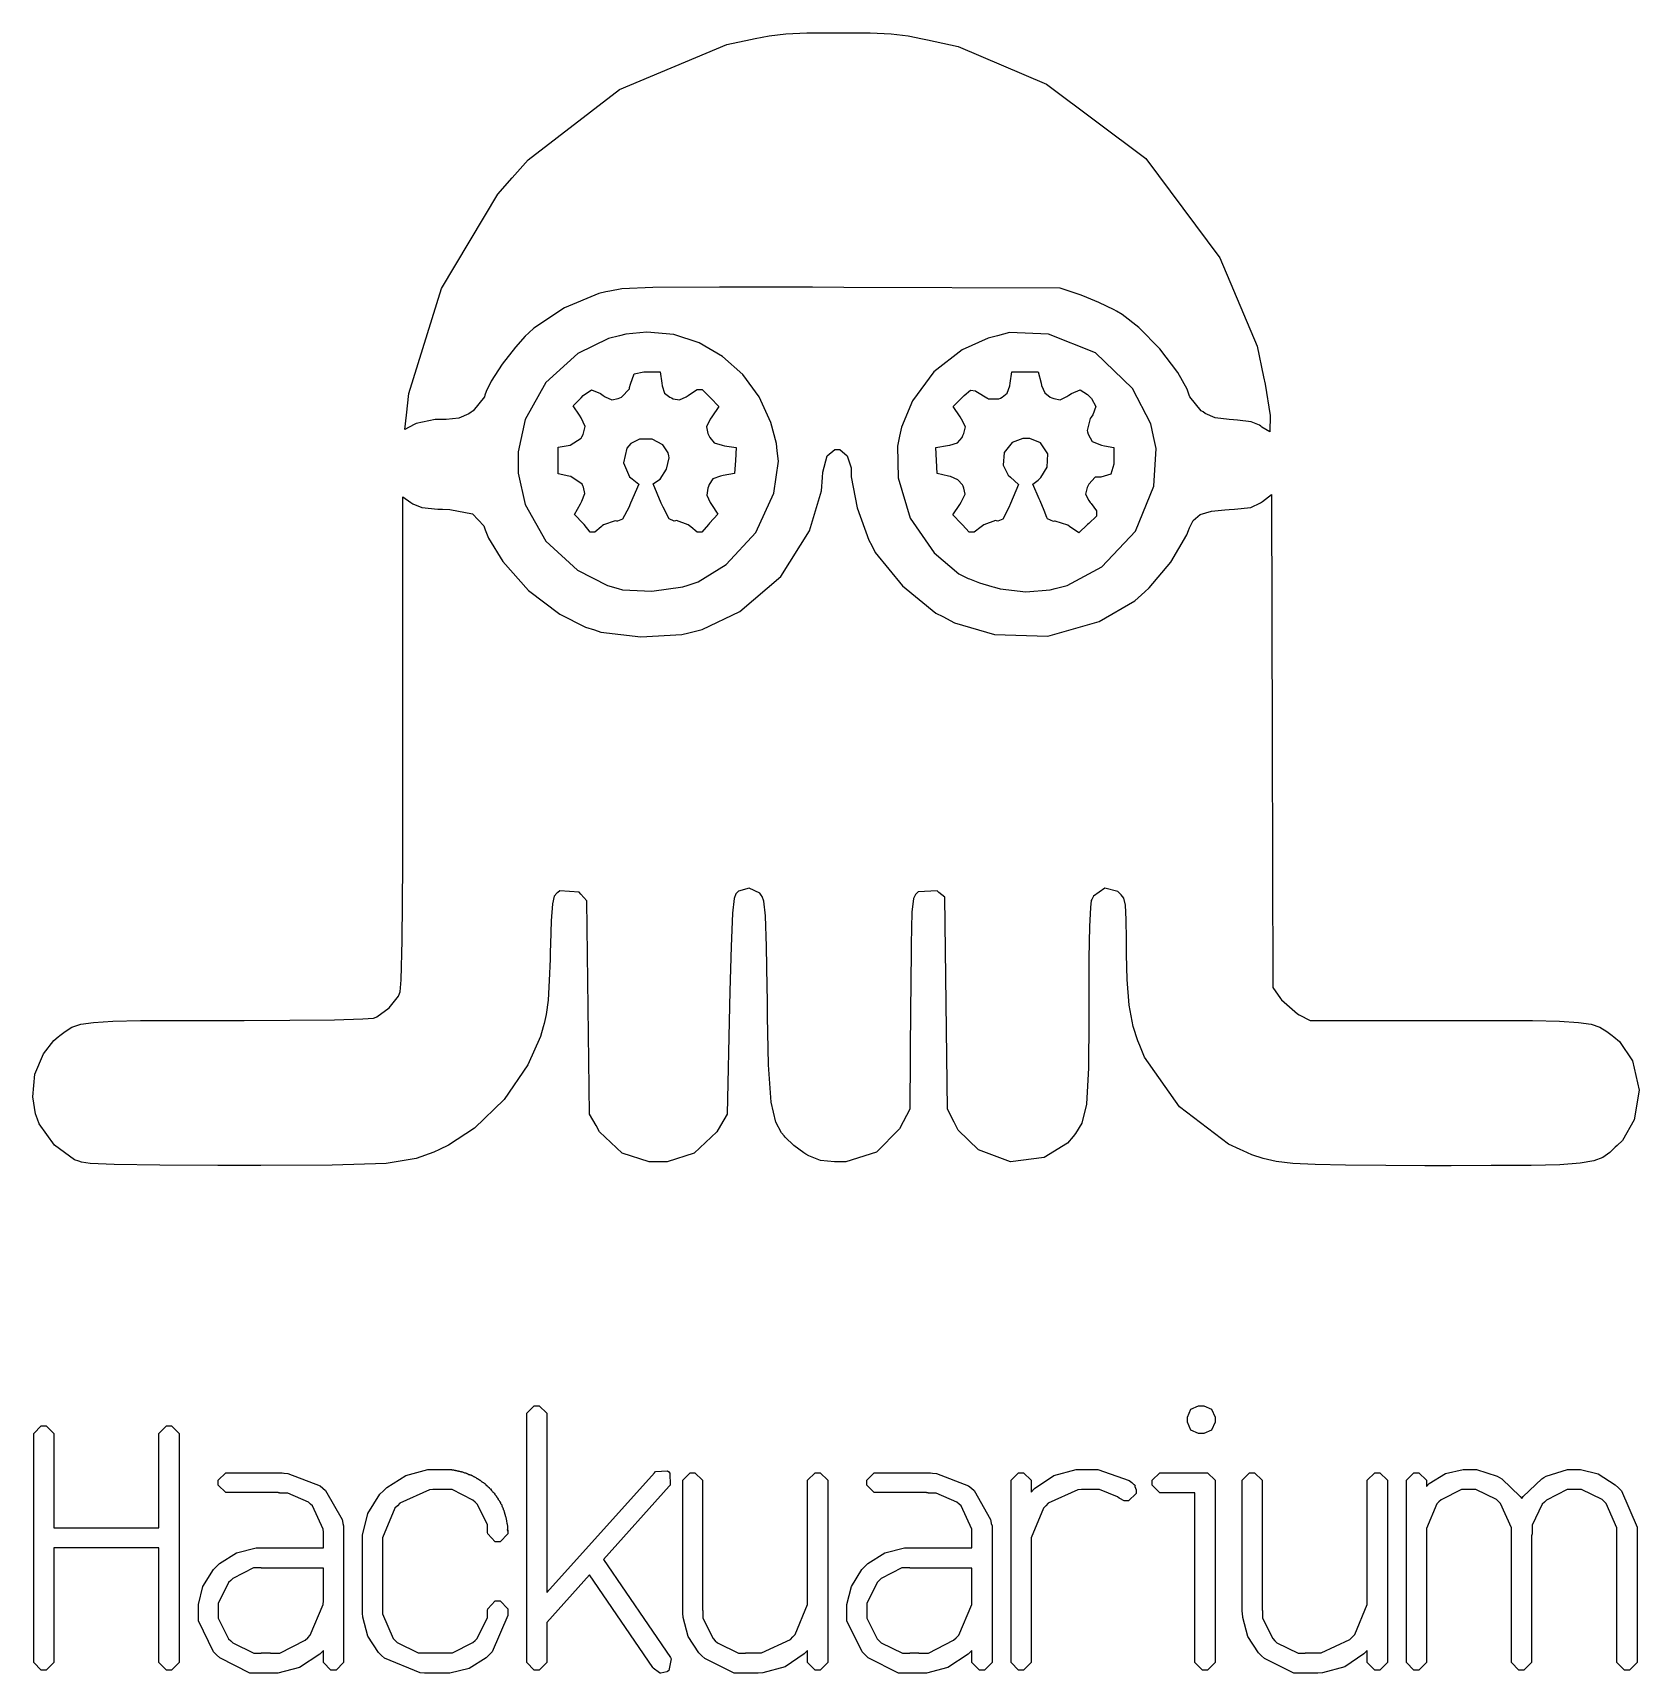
# Model space of a CAD drawing. Extents: x 0 to 45, y 0 to 45.9.
import ezdxf

# ---------------------------------------------------------------- set-up
doc = ezdxf.new("R2010")
doc.units = 0
doc.layers.get('0').update_dxf_attribs({"linetype": 'CONTINUOUS'})

msp = doc.modelspace()

# ---------------------------------------------------------------- linework, layer by layer
at = {"color": 204}
for p, q in [((21.686, 45.941), (22.348, 45.945)), ((22.348, 45.945), (22.57, 45.945)), ((22.57, 45.945), (22.791, 45.945)), ((22.791, 45.945), (23.458, 45.941)), ((16.436, 44.356), (19.443, 45.613)), ((19.443, 45.613), (20.108, 45.755)), ((20.108, 45.755), (20.238, 45.784)), ((20.238, 45.784), (20.631, 45.86)), ((20.631, 45.86), (21.099, 45.916)), ((21.099, 45.916), (21.686, 45.941)), ((23.458, 45.941), (24.047, 45.916)), ((24.047, 45.916), (24.518, 45.857)), ((24.518, 45.857), (24.925, 45.777)), ((24.925, 45.777), (25.06, 45.748)), ((25.06, 45.748), (25.921, 45.562)), ((25.921, 45.562), (28.401, 44.506)), ((13.877, 42.383), (16.436, 44.356)), ((28.401, 44.506), (31.178, 42.424)), ((13.434, 41.881), (13.877, 42.383)), ((31.178, 42.424), (33.249, 39.645)), ((13.032, 41.427), (13.434, 41.881)), ((11.453, 38.785), (13.032, 41.427)), ((33.249, 39.645), (34.294, 37.167)), ((10.537, 35.843), (11.453, 38.785)), ((15.861, 38.639), (14.899, 38.238)), ((16.055, 38.686), (15.861, 38.639)), ((16.166, 38.713), (16.055, 38.686)), ((16.506, 38.771), (16.166, 38.713)), ((17.367, 38.813), (16.506, 38.771)), ((19.239, 38.825), (17.367, 38.813)), ((21.847, 38.818), (19.239, 38.825)), ((22.717, 38.815), (21.847, 38.818)), ((28.776, 38.796), (22.717, 38.815)), ((29.337, 38.605), (28.776, 38.796)), ((29.414, 38.578), (29.337, 38.605)), ((14.899, 38.238), (14.041, 37.674)), ((29.866, 38.392), (29.414, 38.578)), ((30.289, 38.185), (29.866, 38.392)), ((30.353, 38.148), (30.289, 38.185)), ((30.519, 38.052), (30.353, 38.148)), ((14.041, 37.674), (13.9, 37.545)), ((30.98, 37.691), (30.519, 38.052)), ((31.576, 37.09), (30.98, 37.691)), ((13.798, 37.452), (13.52, 37.144)), ((13.9, 37.545), (13.798, 37.452)), ((16.129, 37.383), (15.27, 36.959)), ((16.432, 37.461), (16.129, 37.383)), ((16.618, 37.509), (16.432, 37.461)), ((17.202, 37.565), (16.618, 37.509)), ((17.956, 37.492), (17.202, 37.565)), ((18.67, 37.258), (17.956, 37.492)), ((19.32, 36.879), (18.67, 37.258)), ((26.766, 37.397), (26.037, 37.069)), ((27.021, 37.462), (26.766, 37.397)), ((27.358, 37.549), (27.021, 37.462)), ((28.45, 37.506), (27.358, 37.549)), ((29.767, 36.978), (28.45, 37.506)), ((13.52, 37.144), (13.149, 36.663)), ((15.27, 36.959), (14.374, 36.154)), ((19.888, 36.371), (19.32, 36.879)), ((26.037, 37.069), (25.237, 36.453)), ((30.805, 35.986), (29.767, 36.978)), ((32.071, 36.43), (31.576, 37.09)), ((34.294, 37.167), (34.477, 36.306)), ((13.149, 36.663), (12.846, 36.186)), ((16.742, 36.108), (16.849, 36.397)), ((16.849, 36.397), (17.114, 36.447)), ((17.114, 36.447), (17.202, 36.447)), ((17.202, 36.447), (17.576, 36.447)), ((17.576, 36.447), (17.622, 36.129)), ((20.347, 35.751), (19.888, 36.371)), ((25.237, 36.453), (24.645, 35.638)), ((27.378, 36.129), (27.424, 36.447)), ((27.424, 36.447), (28.163, 36.447)), ((28.163, 36.447), (28.243, 36.131)), ((32.336, 35.96), (32.071, 36.43)), ((34.477, 36.306), (34.52, 36.102)), ((10.466, 35.238), (10.537, 35.843)), ((12.699, 35.897), (12.668, 35.795)), ((12.846, 36.186), (12.699, 35.897)), ((14.374, 36.154), (13.798, 35.117)), ((15.423, 35.789), (15.652, 35.941)), ((15.652, 35.941), (15.905, 35.84)), ((15.905, 35.84), (15.98, 35.79)), ((16.488, 35.737), (16.712, 35.975)), ((16.712, 35.975), (16.72, 36.007)), ((16.72, 36.007), (16.742, 36.108)), ((17.622, 36.129), (17.632, 36.062)), ((17.632, 36.062), (17.701, 35.852)), ((17.701, 35.852), (17.846, 35.74)), ((18.394, 35.814), (18.609, 35.956)), ((18.609, 35.956), (18.681, 35.956)), ((18.681, 35.956), (18.756, 35.956)), ((18.756, 35.956), (18.954, 35.751)), ((26.088, 35.79), (26.272, 35.935)), ((26.272, 35.935), (26.409, 35.913)), ((26.409, 35.913), (26.445, 35.891)), ((26.445, 35.891), (26.465, 35.879)), ((26.465, 35.879), (26.723, 35.72)), ((27.153, 35.737), (27.298, 35.852)), ((27.298, 35.852), (27.366, 36.062)), ((27.366, 36.062), (27.378, 36.129)), ((28.243, 36.131), (28.258, 36.067)), ((28.258, 36.067), (28.35, 35.859)), ((28.35, 35.859), (28.502, 35.74)), ((29.02, 35.792), (29.093, 35.842)), ((29.093, 35.842), (29.343, 35.944)), ((29.343, 35.944), (29.549, 35.815)), ((31.323, 34.99), (30.805, 35.986)), ((32.395, 35.792), (32.336, 35.96)), ((34.52, 36.102), (34.662, 35.228)), ((12.653, 35.748), (12.336, 35.358)), ((12.668, 35.795), (12.653, 35.748)), ((15.138, 35.494), (15.362, 35.724)), ((15.313, 35.238), (15.138, 35.494)), ((15.362, 35.724), (15.423, 35.789)), ((15.98, 35.79), (16.035, 35.753)), ((16.035, 35.753), (16.22, 35.668)), ((16.22, 35.668), (16.397, 35.699)), ((16.397, 35.699), (16.45, 35.72)), ((16.45, 35.72), (16.488, 35.737)), ((17.846, 35.74), (17.894, 35.719)), ((17.894, 35.719), (17.943, 35.698)), ((17.943, 35.698), (18.12, 35.668)), ((18.12, 35.668), (18.305, 35.753)), ((18.305, 35.753), (18.361, 35.79)), ((18.361, 35.79), (18.394, 35.814)), ((18.954, 35.751), (18.985, 35.717)), ((18.985, 35.717), (19.217, 35.48)), ((19.217, 35.48), (19.024, 35.188)), ((20.676, 35.034), (20.347, 35.751)), ((24.645, 35.638), (24.34, 34.902)), ((25.782, 35.483), (26.034, 35.735)), ((25.976, 35.19), (25.782, 35.483)), ((26.034, 35.735), (26.088, 35.79)), ((26.723, 35.72), (26.742, 35.708)), ((26.742, 35.708), (26.77, 35.691)), ((26.77, 35.691), (27.061, 35.698)), ((27.061, 35.698), (27.106, 35.716)), ((27.106, 35.716), (27.153, 35.737)), ((28.502, 35.74), (28.549, 35.72)), ((28.549, 35.72), (28.6, 35.699)), ((28.6, 35.699), (28.778, 35.668)), ((28.778, 35.668), (28.964, 35.755)), ((28.964, 35.755), (29.02, 35.792)), ((29.549, 35.815), (29.604, 35.759)), ((29.604, 35.759), (29.66, 35.701)), ((29.66, 35.701), (29.782, 35.479)), ((29.782, 35.479), (29.694, 35.242)), ((32.41, 35.748), (32.395, 35.792)), ((32.733, 35.359), (32.41, 35.748)), ((10.419, 34.838), (10.466, 35.238)), ((10.689, 34.976), (10.419, 34.838)), ((10.738, 35.001), (10.689, 34.976)), ((11.272, 35.114), (10.738, 35.001)), ((11.467, 35.114), (11.272, 35.114)), ((11.584, 35.114), (11.467, 35.114)), ((11.939, 35.15), (11.584, 35.114)), ((12.214, 35.275), (11.939, 35.15)), ((12.281, 35.321), (12.214, 35.275)), ((12.336, 35.358), (12.281, 35.321)), ((13.798, 35.117), (13.594, 34.211)), ((15.361, 35.165), (15.313, 35.238)), ((15.475, 34.921), (15.361, 35.165)), ((15.419, 34.695), (15.475, 34.921)), ((18.98, 35.122), (18.871, 34.906)), ((19.024, 35.188), (18.98, 35.122)), ((20.83, 34.44), (20.676, 35.034)), ((26.02, 35.123), (25.976, 35.19)), ((26.128, 34.906), (26.02, 35.123)), ((29.621, 35.14), (29.538, 34.804)), ((29.647, 35.176), (29.621, 35.14)), ((29.694, 35.242), (29.647, 35.176)), ((31.397, 34.637), (31.323, 34.99)), ((32.781, 35.326), (32.733, 35.359)), ((32.841, 35.285), (32.781, 35.326)), ((33.121, 35.161), (32.841, 35.285)), ((33.517, 35.11), (33.121, 35.161)), ((33.637, 35.104), (33.517, 35.11)), ((33.748, 35.1), (33.637, 35.104)), ((34.127, 35.053), (33.748, 35.1)), ((34.359, 34.955), (34.127, 35.053)), ((34.399, 34.925), (34.359, 34.955)), ((34.425, 34.904), (34.399, 34.925)), ((34.662, 35.228), (34.656, 34.767)), ((15.054, 34.396), (15.365, 34.592)), ((15.365, 34.592), (15.386, 34.629)), ((15.386, 34.629), (15.419, 34.695)), ((16.998, 34.567), (16.753, 34.444)), ((17.347, 34.565), (16.998, 34.567)), ((17.65, 34.401), (17.347, 34.565)), ((18.871, 34.906), (18.914, 34.72)), ((18.914, 34.72), (18.941, 34.663)), ((18.941, 34.663), (18.965, 34.614)), ((18.965, 34.614), (19.091, 34.463)), ((19.091, 34.463), (19.308, 34.392)), ((24.284, 34.647), (24.22, 34.367)), ((24.34, 34.902), (24.284, 34.647)), ((25.691, 34.393), (25.907, 34.463)), ((25.907, 34.463), (26.032, 34.614)), ((26.032, 34.614), (26.057, 34.663)), ((26.057, 34.663), (26.084, 34.72)), ((26.084, 34.72), (26.128, 34.906)), ((27.439, 34.473), (27.209, 34.193)), ((27.737, 34.585), (27.439, 34.473)), ((27.836, 34.585), (27.737, 34.585)), ((27.934, 34.585), (27.836, 34.585)), ((28.228, 34.462), (27.934, 34.585)), ((28.43, 34.157), (28.228, 34.462)), ((29.538, 34.804), (29.547, 34.767)), ((29.547, 34.767), (29.56, 34.703)), ((29.56, 34.703), (29.68, 34.499)), ((29.68, 34.499), (29.938, 34.392)), ((31.466, 34.305), (31.397, 34.637)), ((34.648, 34.768), (34.425, 34.904)), ((34.656, 34.767), (34.648, 34.768)), ((34.656, 34.767), (34.656, 34.767)), ((13.594, 34.211), (13.594, 33.909)), ((14.716, 34.341), (15, 34.386)), ((14.716, 33.591), (14.716, 34.341)), ((15, 34.386), (15.054, 34.396)), ((16.64, 34.313), (16.552, 33.901)), ((16.699, 34.381), (16.64, 34.313)), ((16.753, 34.444), (16.699, 34.381)), ((17.803, 34.178), (17.65, 34.401)), ((17.757, 33.726), (17.828, 34.044)), ((17.818, 34.097), (17.803, 34.178)), ((17.828, 34.044), (17.818, 34.097)), ((19.308, 34.392), (19.378, 34.381)), ((19.378, 34.381), (19.702, 34.332)), ((19.702, 34.332), (19.681, 33.97)), ((20.854, 34.237), (20.83, 34.44)), ((20.886, 33.949), (20.854, 34.237)), ((22.135, 33.637), (22.251, 34.1)), ((22.251, 34.1), (22.469, 34.272)), ((22.469, 34.272), (22.542, 34.272)), ((22.542, 34.272), (22.61, 34.272)), ((22.61, 34.272), (22.815, 34.098)), ((22.815, 34.098), (22.921, 33.758)), ((24.22, 34.367), (24.238, 33.479)), ((25.298, 34.332), (25.622, 34.382)), ((25.319, 33.97), (25.298, 34.332)), ((25.622, 34.382), (25.691, 34.393)), ((27.209, 34.193), (27.18, 33.838)), ((28.416, 33.777), (28.43, 34.157)), ((29.938, 34.392), (30.021, 34.375)), ((30.021, 34.375), (30.284, 34.327)), ((30.284, 34.327), (30.284, 33.958)), ((31.405, 33.247), (31.466, 34.305)), ((13.594, 33.909), (13.594, 33.616)), ((13.594, 33.616), (13.798, 32.734)), ((15.014, 33.529), (14.716, 33.591)), ((16.552, 33.901), (16.72, 33.511)), ((17.573, 33.448), (17.757, 33.726)), ((19.337, 33.544), (19.266, 33.53)), ((19.659, 33.606), (19.337, 33.544)), ((19.681, 33.97), (19.659, 33.606)), ((20.755, 33.055), (20.886, 33.949)), ((22.124, 33.49), (22.135, 33.637)), ((22.921, 33.758), (22.921, 33.643)), ((22.921, 33.643), (22.921, 33.513)), ((25.339, 33.606), (25.319, 33.97)), ((25.649, 33.532), (25.339, 33.606)), ((27.18, 33.838), (27.32, 33.559)), ((27.32, 33.559), (27.393, 33.495)), ((28.241, 33.486), (28.416, 33.777)), ((30.203, 33.584), (29.917, 33.503)), ((30.284, 33.865), (30.203, 33.584)), ((30.284, 33.958), (30.284, 33.865)), ((15.07, 33.517), (15.014, 33.529)), ((15.389, 33.3), (15.07, 33.517)), ((15.408, 33.26), (15.389, 33.3)), ((15.43, 33.215), (15.408, 33.26)), ((15.464, 33.041), (15.43, 33.215)), ((16.72, 33.511), (16.791, 33.455)), ((16.982, 33.303), (16.746, 32.767)), ((16.791, 33.455), (16.982, 33.303)), ((17.377, 33.31), (17.526, 33.415)), ((17.607, 32.773), (17.377, 33.31)), ((17.526, 33.415), (17.573, 33.448)), ((18.907, 33.187), (18.882, 32.997)), ((18.927, 33.241), (18.907, 33.187)), ((18.945, 33.293), (18.927, 33.241)), ((19.054, 33.45), (18.945, 33.293)), ((19.266, 33.53), (19.054, 33.45)), ((21.758, 31.999), (22.094, 33.113)), ((22.094, 33.113), (22.124, 33.49)), ((22.921, 33.513), (23.093, 32.64)), ((24.238, 33.479), (24.579, 32.352)), ((25.709, 33.518), (25.649, 33.532)), ((25.915, 33.428), (25.709, 33.518)), ((26.041, 33.285), (25.915, 33.428)), ((26.061, 33.244), (26.041, 33.285)), ((26.085, 33.194), (26.061, 33.244)), ((26.118, 33.019), (26.085, 33.194)), ((27.616, 33.295), (27.39, 32.766)), ((27.393, 33.495), (27.616, 33.295)), ((28.014, 33.306), (28.159, 33.42)), ((28.193, 32.895), (28.014, 33.306)), ((28.159, 33.42), (28.241, 33.486)), ((29.538, 33.208), (29.49, 33.026)), ((29.564, 33.263), (29.538, 33.208)), ((29.582, 33.303), (29.564, 33.263)), ((29.759, 33.502), (29.582, 33.303)), ((29.823, 33.502), (29.759, 33.502)), ((29.917, 33.503), (29.823, 33.502)), ((30.894, 31.988), (31.405, 33.247)), ((10.368, 26.106), (10.368, 32.949)), ((10.368, 32.949), (10.596, 32.786)), ((10.596, 32.786), (10.643, 32.753)), ((10.643, 32.753), (10.903, 32.65)), ((10.903, 32.65), (11.344, 32.606)), ((13.798, 32.734), (14.373, 31.706)), ((15.176, 32.453), (15.342, 32.755)), ((15.342, 32.755), (15.379, 32.824)), ((15.379, 32.824), (15.464, 33.041)), ((16.696, 32.654), (16.521, 32.325)), ((16.746, 32.767), (16.696, 32.654)), ((17.655, 32.66), (17.607, 32.773)), ((17.826, 32.329), (17.655, 32.66)), ((18.882, 32.997), (18.977, 32.794)), ((18.977, 32.794), (19.018, 32.734)), ((19.018, 32.734), (19.195, 32.467)), ((20.252, 31.951), (20.755, 33.055)), ((23.093, 32.64), (23.421, 31.732)), ((25.773, 32.443), (25.968, 32.737)), ((25.968, 32.737), (26.011, 32.803)), ((26.011, 32.803), (26.118, 33.019)), ((27.342, 32.654), (27.172, 32.327)), ((27.39, 32.766), (27.342, 32.654)), ((28.217, 32.839), (28.193, 32.895)), ((28.331, 32.567), (28.217, 32.839)), ((29.49, 33.026), (29.582, 32.847)), ((29.582, 32.847), (29.622, 32.793)), ((29.622, 32.793), (29.646, 32.761)), ((29.646, 32.761), (29.793, 32.555)), ((33.663, 32.599), (34.119, 32.654)), ((34.119, 32.654), (34.388, 32.778)), ((34.388, 32.778), (34.444, 32.821)), ((34.444, 32.821), (34.699, 33.015)), ((34.699, 33.015), (34.718, 26.111)), ((11.344, 32.606), (11.483, 32.6)), ((11.483, 32.6), (11.686, 32.593)), ((11.686, 32.593), (12.321, 32.468)), ((12.321, 32.468), (12.634, 32.139)), ((15.416, 32.205), (15.176, 32.453)), ((15.448, 32.172), (15.416, 32.205)), ((15.619, 31.958), (15.448, 32.172)), ((15.992, 32.166), (15.952, 32.136)), ((16.319, 32.279), (15.992, 32.166)), ((16.348, 32.271), (16.319, 32.279)), ((16.384, 32.263), (16.348, 32.271)), ((16.521, 32.325), (16.384, 32.263)), ((17.964, 32.267), (17.826, 32.329)), ((18.001, 32.275), (17.964, 32.267)), ((18.029, 32.282), (18.001, 32.275)), ((18.36, 32.167), (18.029, 32.282)), ((18.4, 32.136), (18.36, 32.167)), ((18.929, 32.177), (18.743, 31.958)), ((18.962, 32.212), (18.929, 32.177)), ((19.195, 32.467), (18.962, 32.212)), ((24.579, 32.352), (25.253, 31.377)), ((26.009, 32.201), (25.773, 32.443)), ((26.041, 32.167), (26.009, 32.201)), ((26.231, 31.958), (26.041, 32.167)), ((26.64, 32.167), (26.6, 32.136)), ((26.97, 32.282), (26.64, 32.167)), ((26.998, 32.275), (26.97, 32.282)), ((27.036, 32.267), (26.998, 32.275)), ((27.172, 32.327), (27.036, 32.267)), ((28.41, 32.371), (28.331, 32.567)), ((28.416, 32.354), (28.41, 32.371)), ((28.425, 32.33), (28.416, 32.354)), ((28.59, 32.257), (28.425, 32.33)), ((28.619, 32.264), (28.59, 32.257)), ((28.644, 32.271), (28.619, 32.264)), ((28.995, 32.151), (28.644, 32.271)), ((29.549, 32.17), (29.307, 31.936)), ((29.582, 32.203), (29.549, 32.17)), ((29.793, 32.406), (29.582, 32.203)), ((29.793, 32.555), (29.793, 32.484)), ((29.793, 32.484), (29.793, 32.406)), ((32.402, 32.081), (32.509, 32.285)), ((32.509, 32.285), (32.705, 32.453)), ((32.705, 32.453), (33.019, 32.545)), ((33.019, 32.545), (33.389, 32.585)), ((33.389, 32.585), (33.513, 32.591)), ((33.513, 32.591), (33.663, 32.599)), ((12.634, 32.139), (12.677, 32.028)), ((12.677, 32.028), (12.766, 31.793)), ((12.766, 31.793), (13.166, 31.133)), ((14.373, 31.706), (15.259, 30.897)), ((15.688, 31.958), (15.619, 31.958)), ((15.745, 31.958), (15.688, 31.958)), ((15.919, 32.112), (15.745, 31.958)), ((15.952, 32.136), (15.919, 32.112)), ((18.431, 32.112), (18.4, 32.136)), ((18.61, 31.958), (18.431, 32.112)), ((18.681, 31.958), (18.61, 31.958)), ((18.743, 31.958), (18.681, 31.958)), ((19.425, 31.05), (20.252, 31.951)), ((20.96, 30.718), (21.758, 31.999)), ((23.421, 31.732), (23.501, 31.582)), ((26.305, 31.958), (26.231, 31.958)), ((26.37, 31.958), (26.305, 31.958)), ((26.567, 32.112), (26.37, 31.958)), ((26.6, 32.136), (26.567, 32.112)), ((29.041, 32.119), (28.995, 32.151)), ((29.307, 31.936), (29.041, 32.119)), ((29.945, 30.991), (30.894, 31.988)), ((31.875, 31.123), (32.329, 31.882)), ((32.329, 31.882), (32.376, 32.009)), ((32.376, 32.009), (32.402, 32.081)), ((23.501, 31.582), (23.602, 31.39)), ((23.602, 31.39), (24.36, 30.453)), ((25.253, 31.377), (25.943, 30.796)), ((13.166, 31.133), (13.886, 30.322)), ((15.259, 30.897), (16.101, 30.464)), ((18.641, 30.566), (19.425, 31.05)), ((25.943, 30.796), (26.205, 30.664)), ((28.98, 30.47), (29.945, 30.991)), ((31.272, 30.398), (31.875, 31.123)), ((16.101, 30.464), (16.399, 30.382)), ((16.399, 30.382), (16.523, 30.347)), ((16.523, 30.347), (17.34, 30.306)), ((17.34, 30.306), (18.208, 30.428)), ((18.208, 30.428), (18.358, 30.475)), ((18.358, 30.475), (18.641, 30.566)), ((19.808, 29.737), (20.96, 30.718)), ((24.36, 30.453), (25.298, 29.695)), ((26.205, 30.664), (26.236, 30.649)), ((26.236, 30.649), (26.516, 30.543)), ((26.516, 30.543), (26.87, 30.434)), ((26.87, 30.434), (26.941, 30.415)), ((26.941, 30.415), (27.095, 30.375)), ((27.095, 30.375), (27.816, 30.285)), ((27.816, 30.285), (28.501, 30.347)), ((28.501, 30.347), (28.638, 30.382)), ((28.638, 30.382), (28.98, 30.47)), ((31.149, 30.287), (31.272, 30.398)), ((13.886, 30.322), (14.766, 29.662)), ((29.873, 29.453), (30.869, 30.034)), ((30.869, 30.034), (31.149, 30.287)), ((14.766, 29.662), (15.481, 29.3)), ((18.75, 29.234), (19.808, 29.737)), ((25.298, 29.695), (25.49, 29.593)), ((25.49, 29.593), (25.823, 29.417)), ((25.823, 29.417), (26.938, 29.093)), ((28.434, 29.05), (29.873, 29.453)), ((15.481, 29.3), (15.733, 29.22)), ((15.733, 29.22), (15.918, 29.162)), ((15.918, 29.162), (17.037, 29.024)), ((17.037, 29.024), (18.18, 29.097)), ((18.18, 29.097), (18.379, 29.144)), ((18.379, 29.144), (18.75, 29.234)), ((26.938, 29.093), (28.434, 29.05)), ((10.368, 25.24), (10.368, 26.106)), ((34.718, 26.111), (34.736, 19.207)), ((10.364, 22.641), (10.368, 25.24)), ((10.349, 20.519), (10.364, 22.641)), ((14.61, 21.763), (14.556, 21.548)), ((14.679, 21.846), (14.61, 21.763)), ((14.706, 21.867), (14.679, 21.846)), ((14.763, 21.914), (14.706, 21.867)), ((15.302, 21.874), (14.763, 21.914)), ((15.353, 21.82), (15.302, 21.874)), ((15.522, 21.638), (15.353, 21.82)), ((15.557, 18.646), (15.522, 21.638)), ((19.648, 21.701), (19.599, 21.284)), ((19.698, 21.827), (19.648, 21.701)), ((19.727, 21.857), (19.698, 21.827)), ((19.771, 21.908), (19.727, 21.857)), ((20.068, 21.987), (19.771, 21.908)), ((20.363, 21.849), (20.068, 21.987)), ((20.407, 21.79), (20.363, 21.849)), ((20.434, 21.754), (20.407, 21.79)), ((20.478, 21.62), (20.434, 21.754)), ((20.522, 21.212), (20.478, 21.62)), ((24.674, 21.699), (24.627, 21.317)), ((24.732, 21.813), (24.674, 21.699)), ((24.759, 21.842), (24.732, 21.813)), ((24.805, 21.89), (24.759, 21.842)), ((25.33, 21.912), (24.805, 21.89)), ((25.385, 21.867), (25.33, 21.912)), ((25.55, 21.732), (25.385, 21.867)), ((25.585, 18.763), (25.55, 21.732)), ((29.648, 21.645), (29.627, 21.448)), ((29.664, 21.671), (29.648, 21.645)), ((29.712, 21.762), (29.664, 21.671)), ((30.033, 21.988), (29.712, 21.762)), ((30.394, 21.896), (30.033, 21.988)), ((30.462, 21.828), (30.394, 21.896)), ((30.488, 21.802), (30.462, 21.828)), ((30.559, 21.708), (30.488, 21.802)), ((30.612, 21.511), (30.559, 21.708)), ((14.556, 21.548), (14.524, 21.076)), ((19.599, 21.284), (19.561, 20.358)), ((20.551, 20.358), (20.522, 21.212)), ((24.627, 21.317), (24.604, 20.422)), ((29.627, 21.448), (29.6, 20.91)), ((30.63, 21.107), (30.612, 21.511)), ((14.524, 21.076), (14.502, 20.42)), ((29.6, 20.91), (29.587, 20.027)), ((30.634, 20.549), (30.63, 21.107)), ((10.32, 19.424), (10.349, 20.519)), ((14.502, 20.42), (14.497, 20.201)), ((19.561, 20.358), (19.53, 19.101)), ((20.573, 19.224), (20.551, 20.358)), ((24.604, 20.422), (24.593, 19.162)), ((30.634, 20.362), (30.634, 20.549)), ((30.634, 20.13), (30.634, 20.362)), ((14.491, 20.002), (14.469, 19.403)), ((14.497, 20.201), (14.491, 20.002)), ((29.587, 20.027), (29.582, 19.075)), ((30.652, 19.432), (30.634, 20.13)), ((10.291, 19.082), (10.32, 19.424)), ((14.469, 19.403), (14.434, 18.853)), ((30.714, 18.708), (30.652, 19.432)), ((9.98, 18.633), (10.242, 18.967)), ((10.242, 18.967), (10.272, 19.035)), ((10.272, 19.035), (10.291, 19.082)), ((14.434, 18.853), (14.38, 18.453)), ((19.53, 19.101), (19.52, 18.681)), ((20.578, 18.845), (20.573, 19.224)), ((20.584, 18.394), (20.578, 18.845)), ((24.593, 19.162), (24.59, 18.74)), ((29.582, 19.075), (29.582, 18.756)), ((34.736, 19.207), (34.948, 18.902)), ((34.948, 18.902), (34.979, 18.858)), ((34.979, 18.858), (35.425, 18.464)), ((9.575, 18.358), (9.641, 18.384)), ((9.641, 18.384), (9.98, 18.633)), ((14.38, 18.453), (14.323, 18.194)), ((15.592, 15.655), (15.557, 18.646)), ((19.52, 18.681), (19.45, 15.655)), ((20.614, 17.038), (20.584, 18.394)), ((24.59, 18.74), (24.569, 15.794)), ((25.62, 15.794), (25.585, 18.763)), ((29.582, 18.756), (29.582, 18.306)), ((30.829, 18.117), (30.714, 18.708)), ((35.425, 18.464), (35.471, 18.441)), ((35.471, 18.441), (35.784, 18.284)), ((0.759, 17.861), (0.907, 17.977)), ((0.907, 17.977), (1.097, 18.092)), ((1.097, 18.092), (1.345, 18.175)), ((1.345, 18.175), (1.707, 18.23)), ((1.707, 18.23), (2.245, 18.262)), ((2.245, 18.262), (3.017, 18.278)), ((3.017, 18.278), (4.08, 18.284)), ((4.08, 18.284), (5.143, 18.284)), ((5.143, 18.284), (5.498, 18.284)), ((5.498, 18.284), (5.923, 18.284)), ((5.923, 18.284), (7.2, 18.289)), ((7.2, 18.289), (8.45, 18.303)), ((8.45, 18.303), (9.244, 18.326)), ((9.244, 18.326), (9.542, 18.346)), ((9.542, 18.346), (9.575, 18.358)), ((14.3, 18.109), (14.223, 17.833)), ((14.323, 18.194), (14.3, 18.109)), ((29.582, 18.306), (29.573, 16.953)), ((30.956, 17.713), (30.829, 18.117)), ((35.784, 18.284), (39.581, 18.284)), ((39.581, 18.284), (39.927, 18.284)), ((39.927, 18.284), (40.969, 18.284)), ((40.969, 18.284), (42.012, 18.278)), ((42.012, 18.278), (42.769, 18.262)), ((42.769, 18.262), (43.298, 18.23)), ((43.298, 18.23), (43.655, 18.175)), ((43.655, 18.175), (43.9, 18.092)), ((43.9, 18.092), (44.092, 17.977)), ((44.092, 17.977), (44.239, 17.861)), ((0.305, 17.352), (0.594, 17.724)), ((0.594, 17.724), (0.712, 17.821)), ((0.712, 17.821), (0.759, 17.861)), ((14.223, 17.833), (13.867, 17.038)), ((31.009, 17.582), (30.956, 17.713)), ((31.14, 17.257), (31.009, 17.582)), ((44.239, 17.861), (44.287, 17.821)), ((44.287, 17.821), (44.447, 17.69)), ((44.447, 17.69), (44.807, 17.148)), ((0.063, 16.776), (0.305, 17.352)), ((13.867, 17.038), (13.21, 16.073)), ((20.68, 15.998), (20.614, 17.038)), ((32.118, 15.865), (31.14, 17.257)), ((44.807, 17.148), (44.999, 16.334)), ((0.003, 16.148), (0.063, 16.776)), ((29.573, 16.953), (29.52, 15.94)), ((0.077, 15.666), (0.003, 16.148)), ((44.999, 16.334), (44.855, 15.503)), ((0.134, 15.517), (0.077, 15.666)), ((13.21, 16.073), (12.372, 15.269)), ((15.779, 15.339), (15.592, 15.655)), ((19.45, 15.655), (19.262, 15.339)), ((20.811, 15.433), (20.68, 15.998)), ((24.569, 15.794), (24.382, 15.44)), ((25.809, 15.435), (25.62, 15.794)), ((29.52, 15.94), (29.388, 15.405)), ((33.493, 14.819), (32.118, 15.865)), ((0.183, 15.384), (0.134, 15.517)), ((0.609, 14.789), (0.183, 15.384)), ((12.372, 15.269), (11.651, 14.789)), ((15.88, 15.165), (15.779, 15.339)), ((16.512, 14.57), (15.88, 15.165)), ((19.159, 15.165), (18.53, 14.57)), ((19.262, 15.339), (19.159, 15.165)), ((20.978, 15.14), (20.811, 15.433)), ((24.281, 15.249), (23.635, 14.596)), ((24.382, 15.44), (24.281, 15.249)), ((25.925, 15.215), (25.809, 15.435)), ((26.493, 14.662), (25.925, 15.215)), ((29.388, 15.405), (29.21, 15.121)), ((44.855, 15.503), (44.529, 14.925)), ((1.174, 14.38), (0.609, 14.789)), ((11.651, 14.789), (11.394, 14.669)), ((21.045, 15.052), (20.978, 15.14)), ((21.076, 15.012), (21.045, 15.052)), ((21.318, 14.781), (21.076, 15.012)), ((21.604, 14.571), (21.318, 14.781)), ((28.986, 14.848), (28.33, 14.442)), ((29.14, 15.036), (28.986, 14.848)), ((29.21, 15.121), (29.14, 15.036)), ((33.824, 14.666), (33.493, 14.819)), ((44.327, 14.73), (44.178, 14.589)), ((44.377, 14.777), (44.327, 14.73)), ((44.529, 14.925), (44.377, 14.777)), ((1.295, 14.338), (1.174, 14.38)), ((1.37, 14.315), (1.295, 14.338)), ((1.61, 14.281), (1.37, 14.315)), ((2.281, 14.245), (1.61, 14.281)), ((3.565, 14.228), (2.281, 14.245)), ((9.904, 14.279), (8.392, 14.228)), ((10.743, 14.414), (9.904, 14.279)), ((11.235, 14.598), (10.743, 14.414)), ((11.394, 14.669), (11.235, 14.598)), ((17.268, 14.322), (16.512, 14.57)), ((17.522, 14.322), (17.268, 14.322)), ((17.774, 14.322), (17.522, 14.322)), ((18.53, 14.57), (17.774, 14.322)), ((21.657, 14.541), (21.604, 14.571)), ((21.74, 14.494), (21.657, 14.541)), ((22.065, 14.363), (21.74, 14.494)), ((22.454, 14.325), (22.065, 14.363)), ((22.568, 14.323), (22.454, 14.325)), ((22.775, 14.323), (22.568, 14.323)), ((23.635, 14.596), (22.775, 14.323)), ((27.39, 14.323), (26.493, 14.662)), ((28.33, 14.442), (27.39, 14.323)), ((33.904, 14.629), (33.824, 14.666)), ((34.151, 14.523), (33.904, 14.629)), ((34.465, 14.414), (34.151, 14.523)), ((34.827, 14.334), (34.465, 14.414)), ((35.294, 14.279), (34.827, 14.334)), ((35.924, 14.245), (35.294, 14.279)), ((36.773, 14.226), (35.924, 14.245)), ((42.78, 14.243), (41.97, 14.224)), ((43.343, 14.283), (42.78, 14.243)), ((43.724, 14.35), (43.343, 14.283)), ((43.981, 14.449), (43.724, 14.35)), ((44.178, 14.589), (43.981, 14.449)), ((5.186, 14.223), (3.565, 14.228)), ((5.726, 14.221), (5.186, 14.223)), ((6.391, 14.221), (5.726, 14.221)), ((8.392, 14.228), (6.391, 14.221)), ((37.9, 14.219), (36.773, 14.226)), ((38.997, 14.216), (37.9, 14.219)), ((39.364, 14.216), (38.997, 14.216)), ((39.734, 14.216), (39.364, 14.216)), ((40.851, 14.217), (39.734, 14.216)), ((41.97, 14.224), (40.851, 14.217)), ((13.841, 7.28), (14.048, 7.492)), ((14.048, 7.492), (14.117, 7.492)), ((14.117, 7.492), (14.187, 7.492)), ((14.187, 7.492), (14.399, 7.28)), ((32.343, 7.174), (32.438, 7.395)), ((32.438, 7.395), (32.654, 7.491)), ((32.654, 7.491), (32.727, 7.491)), ((32.727, 7.491), (32.8, 7.491)), ((32.8, 7.491), (33.021, 7.395)), ((33.021, 7.395), (33.12, 7.174)), ((0.034, 6.715), (0.24, 6.927)), ((0.24, 6.927), (0.309, 6.927)), ((0.309, 6.927), (0.379, 6.927)), ((0.379, 6.927), (0.591, 6.715)), ((3.536, 6.715), (3.747, 6.927)), ((3.747, 6.927), (3.819, 6.927)), ((3.819, 6.927), (3.889, 6.927)), ((3.889, 6.927), (4.101, 6.715)), ((13.841, 7.209), (13.841, 7.28)), ((13.841, 0.372), (13.841, 7.209)), ((14.399, 7.28), (14.399, 7.209)), ((14.399, 7.209), (14.399, 2.264)), ((32.343, 7.1), (32.343, 7.174)), ((32.343, 7.028), (32.343, 7.1)), ((32.438, 6.812), (32.343, 7.028)), ((33.12, 7.028), (33.021, 6.812)), ((33.12, 7.174), (33.12, 7.1)), ((33.12, 7.1), (33.12, 7.028)), ((0.034, 6.644), (0.034, 6.715)), ((0.034, 0.373), (0.034, 6.644)), ((0.591, 6.715), (0.591, 6.644)), ((0.591, 6.644), (0.591, 4.069)), ((3.536, 6.644), (3.536, 6.715)), ((3.536, 4.069), (3.536, 6.644)), ((4.101, 6.715), (4.101, 6.644)), ((4.101, 6.644), (4.101, 0.373)), ((32.654, 6.714), (32.438, 6.812)), ((32.727, 6.714), (32.654, 6.714)), ((32.8, 6.714), (32.727, 6.714)), ((33.021, 6.812), (32.8, 6.714)), ((5.199, 5.41), (5.41, 5.616)), ((5.41, 5.616), (5.482, 5.616)), ((5.482, 5.616), (6.949, 5.616)), ((6.949, 5.616), (6.956, 5.616)), ((6.956, 5.616), (6.977, 5.613)), ((6.977, 5.613), (6.981, 5.611)), ((6.981, 5.611), (6.984, 5.611)), ((6.984, 5.611), (7.038, 5.602)), ((7.038, 5.602), (7.045, 5.6)), ((7.045, 5.6), (7.149, 5.595)), ((7.149, 5.595), (8.052, 5.248)), ((9.916, 5.201), (10.451, 5.54)), ((10.451, 5.54), (11.068, 5.705)), ((11.068, 5.705), (11.205, 5.711)), ((11.205, 5.711), (11.628, 5.711)), ((11.628, 5.711), (11.629, 5.709)), ((11.629, 5.709), (11.646, 5.702)), ((11.646, 5.702), (11.651, 5.702)), ((11.651, 5.702), (11.723, 5.702)), ((11.723, 5.702), (11.726, 5.702)), ((11.726, 5.702), (11.737, 5.695)), ((11.737, 5.695), (11.738, 5.694)), ((11.738, 5.694), (11.785, 5.694)), ((11.785, 5.694), (11.788, 5.693)), ((11.788, 5.693), (11.808, 5.686)), ((11.808, 5.686), (11.808, 5.686)), ((11.808, 5.686), (11.832, 5.686)), ((11.832, 5.686), (11.836, 5.686)), ((11.836, 5.686), (11.847, 5.68)), ((11.847, 5.68), (11.848, 5.679)), ((11.848, 5.679), (11.872, 5.679)), ((11.872, 5.679), (11.875, 5.679)), ((11.875, 5.679), (11.887, 5.673)), ((11.887, 5.673), (11.887, 5.671)), ((11.887, 5.671), (11.91, 5.671)), ((11.91, 5.671), (11.913, 5.671)), ((11.913, 5.671), (11.921, 5.669)), ((11.921, 5.669), (11.923, 5.668)), ((11.923, 5.668), (11.923, 5.668)), ((11.923, 5.668), (11.931, 5.662)), ((11.931, 5.662), (11.934, 5.662)), ((11.934, 5.662), (11.957, 5.662)), ((11.957, 5.662), (11.957, 5.661)), ((11.957, 5.661), (11.974, 5.655)), ((11.974, 5.655), (11.981, 5.655)), ((11.981, 5.655), (11.982, 5.654)), ((11.982, 5.654), (11.993, 5.647)), ((11.993, 5.647), (11.997, 5.647)), ((11.997, 5.647), (12, 5.647)), ((12, 5.647), (12.008, 5.644)), ((12.008, 5.644), (12.01, 5.643)), ((12.01, 5.643), (12.01, 5.643)), ((12.01, 5.643), (12.018, 5.64)), ((12.018, 5.64), (12.021, 5.64)), ((12.021, 5.64), (12.036, 5.64)), ((12.036, 5.64), (12.041, 5.64)), ((12.041, 5.64), (12.058, 5.633)), ((12.058, 5.633), (12.059, 5.632)), ((12.059, 5.632), (12.061, 5.631)), ((12.061, 5.631), (12.072, 5.624)), ((12.072, 5.624), (12.076, 5.624)), ((12.076, 5.624), (12.077, 5.622)), ((12.077, 5.622), (12.094, 5.616)), ((12.094, 5.616), (12.099, 5.616)), ((12.099, 5.616), (12.106, 5.609)), ((12.106, 5.609), (12.114, 5.609)), ((12.114, 5.609), (12.121, 5.609)), ((12.121, 5.609), (12.145, 5.602)), ((12.145, 5.602), (12.146, 5.6)), ((12.146, 5.6), (12.161, 5.6)), ((12.161, 5.6), (12.161, 5.596)), ((12.161, 5.596), (12.179, 5.584)), ((12.179, 5.584), (12.186, 5.584)), ((12.186, 5.584), (12.193, 5.584)), ((12.193, 5.584), (12.196, 5.582)), ((12.196, 5.582), (12.211, 5.569)), ((12.211, 5.569), (12.216, 5.569)), ((12.216, 5.569), (12.222, 5.569)), ((12.222, 5.569), (12.24, 5.562)), ((12.24, 5.562), (12.241, 5.56)), ((12.241, 5.56), (12.242, 5.559)), ((12.242, 5.559), (12.258, 5.553)), ((12.258, 5.553), (12.263, 5.553)), ((12.263, 5.553), (12.28, 5.553)), ((12.28, 5.553), (12.28, 5.551)), ((12.28, 5.551), (12.296, 5.538)), ((12.296, 5.538), (12.303, 5.538)), ((12.303, 5.538), (12.306, 5.538)), ((12.306, 5.538), (12.317, 5.531)), ((12.317, 5.531), (12.318, 5.529)), ((12.318, 5.529), (12.321, 5.529)), ((12.321, 5.529), (12.336, 5.522)), ((12.336, 5.522), (12.342, 5.522)), ((12.342, 5.522), (12.35, 5.514)), ((12.35, 5.514), (12.353, 5.511)), ((14.399, 2.264), (17.413, 5.616)), ((17.413, 5.616), (17.443, 5.649)), ((17.443, 5.649), (17.778, 5.669)), ((17.778, 5.669), (17.814, 5.64)), ((17.814, 5.64), (17.847, 5.606)), ((17.847, 5.606), (17.859, 5.272)), ((18.207, 5.405), (18.412, 5.616)), ((18.412, 5.616), (18.481, 5.616)), ((18.481, 5.616), (18.551, 5.616)), ((18.551, 5.616), (18.763, 5.405)), ((21.707, 5.41), (21.918, 5.616)), ((21.918, 5.616), (21.989, 5.616)), ((21.989, 5.616), (22.06, 5.616)), ((22.06, 5.616), (22.272, 5.41)), ((23.363, 5.41), (23.574, 5.616)), ((23.574, 5.616), (23.646, 5.616)), ((23.646, 5.616), (25.113, 5.616)), ((25.113, 5.616), (25.12, 5.616)), ((25.12, 5.616), (25.141, 5.613)), ((25.141, 5.613), (25.145, 5.611)), ((25.145, 5.611), (25.148, 5.611)), ((25.148, 5.611), (25.202, 5.602)), ((25.202, 5.602), (25.208, 5.6)), ((25.208, 5.6), (25.313, 5.595)), ((25.313, 5.595), (26.216, 5.248)), ((27.405, 5.405), (27.612, 5.616)), ((27.612, 5.616), (27.681, 5.616)), ((27.681, 5.616), (27.751, 5.616)), ((27.751, 5.616), (27.963, 5.405)), ((28.06, 5.176), (28.604, 5.536)), ((28.604, 5.536), (29.231, 5.705)), ((29.231, 5.705), (29.369, 5.711)), ((29.369, 5.711), (29.73, 5.711)), ((29.73, 5.711), (29.832, 5.708)), ((29.832, 5.708), (30.714, 5.401)), ((31.361, 5.405), (31.572, 5.616)), ((31.572, 5.616), (31.644, 5.616)), ((31.644, 5.616), (32.837, 5.616)), ((32.837, 5.616), (32.908, 5.616)), ((32.908, 5.616), (33.12, 5.405)), ((33.882, 5.405), (34.087, 5.616)), ((34.087, 5.616), (34.156, 5.616)), ((34.156, 5.616), (34.226, 5.616)), ((34.226, 5.616), (34.439, 5.405)), ((37.382, 5.41), (37.593, 5.616)), ((37.593, 5.616), (37.665, 5.616)), ((37.665, 5.616), (37.735, 5.616)), ((37.735, 5.616), (37.948, 5.41)), ((38.482, 5.405), (38.687, 5.616)), ((38.687, 5.616), (38.756, 5.616)), ((38.756, 5.616), (38.826, 5.616)), ((38.826, 5.616), (39.038, 5.405)), ((39.118, 5.311), (39.576, 5.591)), ((39.576, 5.591), (40.068, 5.711)), ((40.068, 5.711), (40.232, 5.711)), ((40.232, 5.711), (40.445, 5.711)), ((40.445, 5.711), (41.023, 5.52)), ((41.023, 5.52), (41.088, 5.482)), ((42.332, 5.482), (42.397, 5.52)), ((42.397, 5.52), (42.992, 5.711)), ((42.992, 5.711), (43.191, 5.711)), ((43.191, 5.711), (43.356, 5.711)), ((43.356, 5.711), (43.853, 5.582)), ((43.853, 5.582), (44.33, 5.279)), ((5.199, 5.341), (5.199, 5.41)), ((5.199, 5.271), (5.199, 5.341)), ((5.41, 5.059), (5.199, 5.271)), ((5.482, 5.059), (5.41, 5.059)), ((6.871, 5.059), (5.482, 5.059)), ((6.875, 5.057), (6.871, 5.059)), ((6.915, 5.049), (6.875, 5.057)), ((8.052, 5.248), (8.128, 5.184)), ((8.128, 5.184), (8.205, 5.122)), ((8.205, 5.122), (8.668, 4.305)), ((9.726, 5.011), (9.823, 5.106)), ((9.823, 5.106), (9.916, 5.201)), ((11.114, 5.14), (10.283, 4.761)), ((11.212, 5.144), (11.114, 5.14)), ((11.549, 5.144), (11.212, 5.144)), ((11.745, 5.144), (11.549, 5.144)), ((12.332, 4.851), (11.745, 5.144)), ((12.353, 5.511), (12.368, 5.498)), ((12.368, 5.498), (12.373, 5.498)), ((12.373, 5.498), (12.377, 5.498)), ((12.377, 5.498), (12.389, 5.493)), ((12.389, 5.493), (12.39, 5.491)), ((12.39, 5.491), (12.391, 5.49)), ((12.391, 5.49), (12.413, 5.482)), ((12.413, 5.482), (12.413, 5.482)), ((12.413, 5.482), (12.422, 5.475)), ((12.422, 5.475), (12.423, 5.472)), ((12.423, 5.472), (12.444, 5.458)), ((12.444, 5.458), (12.452, 5.458)), ((12.452, 5.458), (12.46, 5.45)), ((12.46, 5.45), (12.469, 5.443)), ((12.469, 5.443), (12.471, 5.443)), ((12.471, 5.443), (12.482, 5.438)), ((12.482, 5.438), (12.484, 5.436)), ((12.484, 5.436), (12.486, 5.436)), ((12.486, 5.436), (12.497, 5.429)), ((12.497, 5.429), (12.499, 5.427)), ((12.499, 5.427), (12.499, 5.424)), ((12.499, 5.424), (12.513, 5.413)), ((12.513, 5.413), (12.515, 5.412)), ((12.515, 5.412), (12.517, 5.41)), ((12.517, 5.41), (12.526, 5.405)), ((12.526, 5.405), (12.53, 5.405)), ((12.53, 5.405), (12.53, 5.405)), ((12.53, 5.405), (12.55, 5.392)), ((12.55, 5.392), (12.554, 5.388)), ((12.554, 5.388), (12.562, 5.38)), ((12.562, 5.38), (12.565, 5.38)), ((12.565, 5.38), (12.573, 5.373)), ((12.573, 5.373), (12.575, 5.372)), ((12.575, 5.372), (12.575, 5.372)), ((12.575, 5.372), (12.583, 5.365)), ((12.583, 5.365), (12.586, 5.365)), ((12.586, 5.365), (12.587, 5.363)), ((12.587, 5.363), (12.598, 5.356)), ((12.598, 5.356), (12.602, 5.356)), ((12.602, 5.356), (12.602, 5.354)), ((12.602, 5.354), (12.619, 5.341)), ((12.619, 5.341), (12.626, 5.341)), ((12.626, 5.341), (12.633, 5.333)), ((12.633, 5.333), (12.657, 5.31)), ((12.657, 5.31), (12.664, 5.31)), ((12.664, 5.31), (12.688, 5.286)), ((12.688, 5.286), (12.688, 5.278)), ((12.688, 5.278), (12.696, 5.278)), ((12.696, 5.278), (12.728, 5.246)), ((12.728, 5.246), (12.729, 5.245)), ((12.729, 5.245), (12.751, 5.231)), ((12.751, 5.231), (12.751, 5.231)), ((12.751, 5.231), (12.759, 5.223)), ((12.759, 5.223), (12.783, 5.201)), ((12.783, 5.201), (12.783, 5.192)), ((12.783, 5.192), (12.79, 5.192)), ((12.79, 5.192), (12.813, 5.169)), ((12.813, 5.169), (12.821, 5.169)), ((12.821, 5.169), (12.821, 5.162)), ((12.821, 5.162), (12.841, 5.141)), ((12.841, 5.141), (12.845, 5.137)), ((12.845, 5.137), (12.845, 5.13)), ((12.845, 5.13), (12.864, 5.11)), ((12.864, 5.11), (12.868, 5.106)), ((12.868, 5.106), (12.87, 5.104)), ((12.87, 5.104), (12.879, 5.092)), ((12.879, 5.092), (12.88, 5.089)), ((12.88, 5.089), (12.88, 5.089)), ((12.88, 5.089), (12.89, 5.075)), ((12.89, 5.075), (12.892, 5.074)), ((12.892, 5.074), (12.9, 5.067)), ((12.9, 5.067), (12.923, 5.042)), ((17.829, 5.239), (15.985, 3.19)), ((17.859, 5.272), (17.829, 5.239)), ((18.207, 5.333), (18.207, 5.405)), ((18.207, 1.746), (18.207, 5.333)), ((18.763, 5.405), (18.763, 5.333)), ((18.763, 5.333), (18.763, 1.761)), ((21.707, 5.341), (21.707, 5.41)), ((21.707, 2.028), (21.707, 5.341)), ((22.272, 5.41), (22.272, 5.341)), ((22.272, 5.341), (22.272, 0.372)), ((23.363, 5.341), (23.363, 5.41)), ((23.363, 5.271), (23.363, 5.341)), ((23.574, 5.059), (23.363, 5.271)), ((23.646, 5.059), (23.574, 5.059)), ((25.035, 5.059), (23.646, 5.059)), ((25.039, 5.057), (25.035, 5.059)), ((25.08, 5.049), (25.039, 5.057)), ((26.216, 5.248), (26.292, 5.184)), ((26.292, 5.184), (26.369, 5.122)), ((26.369, 5.122), (26.832, 4.305)), ((27.405, 5.334), (27.405, 5.405)), ((27.405, 0.372), (27.405, 5.334)), ((27.963, 5.405), (27.963, 5.334)), ((27.963, 5.334), (27.963, 5.074)), ((27.963, 5.074), (28.06, 5.176)), ((29.276, 5.14), (28.447, 4.761)), ((29.376, 5.144), (29.276, 5.14)), ((29.713, 5.144), (29.376, 5.144)), ((29.88, 5.144), (29.713, 5.144)), ((30.383, 4.943), (29.88, 5.144)), ((30.714, 5.401), (30.79, 5.341)), ((30.79, 5.341), (30.811, 5.318)), ((30.811, 5.318), (30.814, 5.315)), ((30.814, 5.315), (30.843, 5.289)), ((30.843, 5.289), (30.847, 5.286)), ((30.847, 5.286), (30.85, 5.285)), ((30.85, 5.285), (30.881, 5.257)), ((30.883, 5.254), (30.867, 5.239)), ((30.867, 5.239), (30.872, 5.23)), ((30.872, 5.23), (30.907, 5.137)), ((30.881, 5.257), (30.883, 5.254)), ((30.907, 5.137), (30.907, 5.106)), ((30.907, 5.106), (30.907, 5.038)), ((31.361, 5.333), (31.361, 5.405)), ((31.361, 5.263), (31.361, 5.333)), ((31.572, 5.051), (31.361, 5.263)), ((33.12, 5.405), (33.12, 5.333)), ((33.12, 5.333), (33.12, 0.373)), ((33.882, 5.333), (33.882, 5.405)), ((33.882, 1.746), (33.882, 5.333)), ((34.439, 5.405), (34.439, 5.333)), ((34.439, 5.333), (34.439, 1.761)), ((37.382, 5.341), (37.382, 5.41)), ((37.382, 2.028), (37.382, 5.341)), ((37.948, 5.41), (37.948, 5.341)), ((37.948, 5.341), (37.948, 0.372)), ((38.482, 5.334), (38.482, 5.405)), ((38.482, 0.372), (38.482, 5.334)), ((39.038, 5.405), (39.038, 5.334)), ((39.038, 5.334), (39.038, 5.231)), ((39.038, 5.231), (39.118, 5.311)), ((40.021, 5.144), (39.452, 4.858)), ((40.232, 5.144), (40.021, 5.144)), ((40.423, 5.144), (40.232, 5.144)), ((40.999, 4.863), (40.423, 5.144)), ((41.088, 5.482), (41.151, 5.445)), ((41.151, 5.445), (41.668, 4.954)), ((41.746, 4.954), (42.267, 5.445)), ((42.267, 5.445), (42.332, 5.482)), ((42.978, 5.144), (42.401, 4.851)), ((43.191, 5.144), (42.978, 5.144)), ((43.382, 5.144), (43.191, 5.144)), ((43.958, 4.863), (43.382, 5.144)), ((44.33, 5.279), (44.415, 5.192)), ((44.415, 5.192), (44.5, 5.108)), ((44.5, 5.108), (44.939, 4.087)), ((6.918, 5.048), (6.915, 5.049)), ((6.921, 5.048), (6.918, 5.048)), ((6.941, 5.042), (6.921, 5.048)), ((6.949, 5.042), (6.941, 5.042)), ((7.142, 5.042), (6.949, 5.042)), ((7.724, 4.787), (7.142, 5.042)), ((7.782, 4.736), (7.724, 4.787)), ((7.838, 4.688), (7.782, 4.736)), ((8.14, 4.035), (7.838, 4.688)), ((9.39, 4.476), (9.726, 5.011)), ((10.148, 4.623), (9.802, 3.792)), ((10.215, 4.689), (10.148, 4.623)), ((10.283, 4.761), (10.215, 4.689)), ((12.39, 4.791), (12.332, 4.851)), ((12.448, 4.735), (12.39, 4.791)), ((12.743, 4.163), (12.448, 4.735)), ((12.923, 5.042), (12.926, 5.041)), ((12.926, 5.041), (12.945, 5.015)), ((12.945, 5.015), (12.947, 5.012)), ((12.947, 5.012), (12.948, 5.009)), ((12.948, 5.009), (12.967, 4.983)), ((12.967, 4.983), (12.97, 4.98)), ((12.97, 4.98), (12.97, 4.972)), ((12.97, 4.972), (12.978, 4.972)), ((12.978, 4.972), (12.98, 4.971)), ((12.98, 4.971), (12.992, 4.943)), ((12.992, 4.943), (12.993, 4.94)), ((12.993, 4.94), (13.002, 4.94)), ((13.002, 4.94), (13.003, 4.936)), ((13.003, 4.936), (13.017, 4.91)), ((13.017, 4.91), (13.017, 4.91)), ((13.017, 4.91), (13.017, 4.902)), ((13.017, 4.902), (13.04, 4.878)), ((13.04, 4.878), (13.04, 4.87)), ((13.04, 4.87), (13.042, 4.869)), ((13.042, 4.869), (13.051, 4.856)), ((13.051, 4.856), (13.053, 4.855)), ((13.053, 4.855), (13.053, 4.853)), ((13.053, 4.853), (13.064, 4.84)), ((13.064, 4.84), (13.065, 4.838)), ((13.065, 4.838), (13.065, 4.838)), ((13.065, 4.838), (13.085, 4.804)), ((13.085, 4.804), (13.089, 4.8)), ((13.089, 4.8), (13.089, 4.8)), ((13.089, 4.8), (13.101, 4.771)), ((13.101, 4.771), (13.104, 4.76)), ((13.104, 4.76), (13.105, 4.758)), ((13.105, 4.758), (13.12, 4.739)), ((13.12, 4.739), (13.123, 4.736)), ((13.123, 4.736), (13.124, 4.735)), ((13.124, 4.735), (13.136, 4.72)), ((13.136, 4.72), (13.136, 4.714)), ((13.136, 4.714), (13.136, 4.709)), ((13.136, 4.709), (13.141, 4.691)), ((13.141, 4.691), (13.142, 4.689)), ((13.142, 4.689), (13.142, 4.684)), ((13.142, 4.684), (13.149, 4.667)), ((13.149, 4.667), (13.151, 4.666)), ((13.151, 4.666), (13.152, 4.665)), ((13.152, 4.665), (13.159, 4.655)), ((13.159, 4.655), (13.159, 4.651)), ((13.159, 4.651), (13.159, 4.651)), ((13.159, 4.651), (13.171, 4.622)), ((13.171, 4.622), (13.174, 4.611)), ((13.174, 4.611), (13.175, 4.61)), ((13.175, 4.61), (13.182, 4.596)), ((13.182, 4.596), (13.182, 4.596)), ((13.182, 4.596), (13.182, 4.59)), ((25.083, 5.048), (25.08, 5.049)), ((25.084, 5.048), (25.083, 5.048)), ((25.105, 5.042), (25.084, 5.048)), ((25.113, 5.042), (25.105, 5.042)), ((25.306, 5.042), (25.113, 5.042)), ((25.888, 4.787), (25.306, 5.042)), ((25.946, 4.736), (25.888, 4.787)), ((26.002, 4.688), (25.946, 4.736)), ((26.304, 4.035), (26.002, 4.688)), ((28.312, 4.623), (27.965, 3.792)), ((28.379, 4.689), (28.312, 4.623)), ((28.447, 4.761), (28.379, 4.689)), ((30.435, 4.902), (30.383, 4.943)), ((30.448, 4.891), (30.435, 4.902)), ((30.576, 4.831), (30.448, 4.891)), ((30.624, 4.831), (30.576, 4.831)), ((30.694, 4.831), (30.624, 4.831)), ((30.907, 5.038), (30.694, 4.831)), ((31.644, 5.051), (31.572, 5.051)), ((32.555, 5.051), (31.644, 5.051)), ((32.555, 0.373), (32.555, 5.051)), ((39.335, 4.743), (39.04, 4.05)), ((39.391, 4.8), (39.335, 4.743)), ((39.452, 4.858), (39.391, 4.8)), ((41.056, 4.807), (40.999, 4.863)), ((41.115, 4.75), (41.056, 4.807)), ((41.424, 4.069), (41.115, 4.75)), ((41.668, 4.954), (41.708, 4.893)), ((41.708, 4.893), (41.746, 4.954)), ((42.285, 4.735), (41.997, 4.148)), ((42.343, 4.791), (42.285, 4.735)), ((42.401, 4.851), (42.343, 4.791)), ((44.015, 4.807), (43.958, 4.863)), ((44.072, 4.751), (44.015, 4.807)), ((44.374, 4.071), (44.072, 4.751)), ((8.668, 4.305), (8.684, 4.203)), ((8.684, 4.203), (8.687, 4.193)), ((8.687, 4.193), (8.708, 4.124)), ((9.242, 3.865), (9.39, 4.476)), ((12.743, 3.952), (12.743, 4.163)), ((13.182, 4.59), (13.189, 4.574)), ((13.189, 4.574), (13.191, 4.572)), ((13.191, 4.572), (13.192, 4.571)), ((13.192, 4.571), (13.197, 4.56)), ((13.197, 4.56), (13.197, 4.556)), ((13.197, 4.556), (13.197, 4.55)), ((13.197, 4.55), (13.204, 4.534)), ((13.204, 4.534), (13.206, 4.532)), ((13.206, 4.532), (13.207, 4.523)), ((13.207, 4.523), (13.246, 4.386)), ((13.246, 4.386), (13.253, 4.368)), ((13.253, 4.368), (13.255, 4.359)), ((13.255, 4.359), (13.272, 4.272)), ((13.272, 4.272), (13.273, 4.265)), ((13.273, 4.265), (13.273, 4.26)), ((13.273, 4.26), (13.283, 4.2)), ((13.283, 4.2), (13.284, 4.195)), ((13.284, 4.195), (13.286, 4.186)), ((13.286, 4.186), (13.295, 4.105)), ((26.832, 4.305), (26.848, 4.203)), ((26.848, 4.203), (26.851, 4.193)), ((26.851, 4.193), (26.872, 4.124)), ((41.997, 4.148), (41.997, 3.952)), ((0.591, 4.069), (3.536, 4.069)), ((8.143, 3.952), (8.14, 4.035)), ((8.143, 3.513), (8.143, 3.952)), ((8.708, 4.124), (8.708, 4.101)), ((8.708, 4.101), (8.708, 0.373)), ((9.242, 3.732), (9.242, 3.865)), ((9.242, 1.684), (9.242, 3.732)), ((9.802, 3.792), (9.799, 3.692)), ((9.799, 3.692), (9.799, 1.746)), ((12.743, 3.944), (12.743, 3.952)), ((12.744, 3.901), (12.743, 3.944)), ((12.954, 3.685), (12.744, 3.901)), ((13.025, 3.685), (12.954, 3.685)), ((13.094, 3.685), (13.025, 3.685)), ((13.304, 3.901), (13.094, 3.685)), ((13.295, 4.105), (13.297, 4.097)), ((13.297, 4.097), (13.297, 4.09)), ((13.297, 4.09), (13.301, 4.04)), ((13.301, 4.04), (13.301, 4.022)), ((13.301, 4.018), (13.301, 4.022)), ((13.301, 4.022), (13.301, 4.018)), ((13.301, 4.022), (13.301, 4.018)), ((13.302, 4.006), (13.301, 4.018)), ((13.301, 4.018), (13.302, 4.006)), ((13.301, 4.018), (13.302, 4.006)), ((13.304, 4.003), (13.302, 4.006)), ((13.302, 4.006), (13.304, 4.003)), ((13.302, 4.006), (13.304, 4.003)), ((13.304, 4.003), (13.304, 4.002)), ((13.304, 4.002), (13.304, 4.003)), ((13.304, 4.003), (13.304, 4.002)), ((13.304, 4.002), (13.308, 3.983)), ((13.308, 3.983), (13.304, 4.002)), ((13.304, 4.002), (13.308, 3.983)), ((13.308, 3.944), (13.304, 3.901)), ((13.308, 3.983), (13.308, 3.976)), ((13.308, 3.976), (13.308, 3.983)), ((13.308, 3.983), (13.308, 3.976)), ((13.308, 3.976), (13.308, 3.944)), ((26.307, 3.952), (26.304, 4.035)), ((26.307, 3.513), (26.307, 3.952)), ((26.872, 4.124), (26.872, 4.101)), ((26.872, 4.101), (26.872, 0.373)), ((27.965, 3.792), (27.963, 3.692)), ((27.963, 3.692), (27.963, 0.372)), ((39.04, 4.05), (39.038, 3.967)), ((39.038, 3.967), (39.038, 0.372)), ((41.425, 3.991), (41.424, 4.069)), ((41.425, 0.372), (41.425, 3.991)), ((41.985, 3.848), (41.982, 3.834)), ((41.982, 3.834), (41.982, 0.372)), ((41.997, 3.9), (41.985, 3.848)), ((41.997, 3.952), (41.997, 3.921)), ((41.997, 3.921), (41.997, 3.9)), ((44.376, 3.991), (44.374, 4.071)), ((44.376, 0.372), (44.376, 3.991)), ((44.939, 4.087), (44.942, 3.967)), ((44.942, 3.967), (44.942, 0.372)), ((3.536, 3.513), (0.591, 3.513)), ((0.591, 3.513), (0.591, 0.373)), ((3.536, 0.373), (3.536, 3.513)), ((5.228, 3.072), (5.706, 3.373)), ((5.706, 3.373), (6.255, 3.51)), ((6.255, 3.51), (6.376, 3.513)), ((6.376, 3.513), (8.143, 3.513)), ((23.392, 3.072), (23.87, 3.373)), ((23.87, 3.373), (24.419, 3.51)), ((24.419, 3.51), (24.54, 3.513)), ((24.54, 3.513), (26.307, 3.513)), ((4.767, 2.428), (5.06, 2.904)), ((5.06, 2.904), (5.144, 2.986)), ((5.144, 2.986), (5.228, 3.072)), ((6.18, 2.948), (5.603, 2.654)), ((6.393, 2.948), (6.18, 2.948)), ((6.401, 2.948), (6.393, 2.948)), ((6.401, 2.939), (6.401, 2.948)), ((8.143, 2.939), (6.401, 2.939)), ((8.143, 2.028), (8.143, 2.939)), ((15.599, 2.759), (14.399, 1.417)), ((17.374, 0.161), (15.599, 2.759)), ((15.985, 3.19), (17.861, 0.442)), ((22.931, 2.428), (23.224, 2.904)), ((23.224, 2.904), (23.308, 2.986)), ((23.308, 2.986), (23.392, 3.072)), ((24.344, 2.948), (23.767, 2.654)), ((24.557, 2.948), (24.344, 2.948)), ((24.565, 2.948), (24.557, 2.948)), ((24.565, 2.939), (24.565, 2.948)), ((26.307, 2.939), (24.565, 2.939)), ((26.307, 2.028), (26.307, 2.939)), ((4.641, 1.924), (4.767, 2.428)), ((5.487, 2.537), (5.199, 1.95)), ((5.545, 2.595), (5.487, 2.537)), ((5.603, 2.654), (5.545, 2.595)), ((22.806, 1.924), (22.931, 2.428)), ((23.651, 2.537), (23.363, 1.95)), ((23.709, 2.595), (23.651, 2.537)), ((23.767, 2.654), (23.709, 2.595)), ((4.641, 1.754), (4.641, 1.924)), ((5.199, 1.95), (5.199, 1.754)), ((7.774, 1.064), (8.14, 1.927)), ((8.14, 1.927), (8.143, 2.028)), ((12.744, 1.807), (12.955, 2.028)), ((12.955, 2.028), (13.025, 2.028)), ((13.025, 2.028), (13.095, 2.028)), ((13.095, 2.028), (13.306, 1.807)), ((21.357, 1.083), (21.704, 1.927)), ((21.704, 1.927), (21.707, 2.028)), ((22.806, 1.754), (22.806, 1.924)), ((23.363, 1.95), (23.363, 1.754)), ((25.937, 1.064), (26.304, 1.927)), ((26.304, 1.927), (26.307, 2.028)), ((37.032, 1.083), (37.379, 1.927)), ((37.379, 1.927), (37.382, 2.028)), ((4.641, 1.468), (4.641, 1.754)), ((5.067, 0.604), (4.641, 1.468)), ((5.199, 1.754), (5.199, 1.542)), ((5.199, 1.542), (5.487, 0.967)), ((9.245, 1.567), (9.242, 1.684)), ((9.384, 1.035), (9.245, 1.567)), ((9.799, 1.746), (9.802, 1.665)), ((9.802, 1.665), (10.095, 0.97)), ((12.448, 0.973), (12.743, 1.564)), ((12.743, 1.761), (12.744, 1.807)), ((12.743, 1.564), (12.743, 1.761)), ((13.306, 1.621), (12.868, 0.601)), ((13.306, 1.807), (13.308, 1.761)), ((13.308, 1.738), (13.306, 1.621)), ((13.308, 1.761), (13.308, 1.738)), ((14.399, 1.417), (14.399, 0.372)), ((18.207, 1.732), (18.207, 1.746)), ((18.212, 1.687), (18.207, 1.732)), ((18.213, 1.684), (18.212, 1.687)), ((18.218, 1.565), (18.213, 1.684)), ((18.357, 1.028), (18.218, 1.565)), ((18.763, 1.761), (18.772, 1.761)), ((18.772, 1.761), (18.772, 1.754)), ((18.772, 1.754), (18.772, 1.543)), ((18.772, 1.543), (19.058, 0.969)), ((22.806, 1.468), (22.806, 1.754)), ((23.231, 0.604), (22.806, 1.468)), ((23.363, 1.754), (23.363, 1.542)), ((23.363, 1.542), (23.651, 0.967)), ((33.882, 1.732), (33.882, 1.746)), ((33.887, 1.687), (33.882, 1.732)), ((33.889, 1.684), (33.887, 1.687)), ((33.893, 1.565), (33.889, 1.684)), ((34.032, 1.028), (33.893, 1.565)), ((34.439, 1.761), (34.447, 1.761)), ((34.447, 1.761), (34.447, 1.754)), ((34.447, 1.754), (34.447, 1.543)), ((34.447, 1.543), (34.735, 0.969)), ((5.487, 0.967), (5.545, 0.905)), ((6.926, 0.561), (7.63, 0.922)), ((7.63, 0.922), (7.703, 0.994)), ((7.703, 0.994), (7.774, 1.064)), ((9.683, 0.577), (9.384, 1.035)), ((10.095, 0.97), (10.152, 0.914)), ((12.39, 0.914), (12.448, 0.973)), ((18.656, 0.571), (18.357, 1.028)), ((19.058, 0.969), (19.116, 0.907)), ((20.413, 0.575), (21.223, 0.947)), ((21.223, 0.947), (21.291, 1.016)), ((21.291, 1.016), (21.357, 1.083)), ((23.651, 0.967), (23.709, 0.905)), ((25.09, 0.561), (25.794, 0.922)), ((25.794, 0.922), (25.867, 0.994)), ((25.867, 0.994), (25.937, 1.064)), ((34.331, 0.571), (34.032, 1.028)), ((34.735, 0.969), (34.793, 0.907)), ((36.088, 0.575), (36.898, 0.947)), ((36.898, 0.947), (36.966, 1.016)), ((36.966, 1.016), (37.032, 1.083)), ((5.152, 0.514), (5.067, 0.604)), ((5.241, 0.43), (5.152, 0.514)), ((5.545, 0.905), (5.606, 0.849)), ((5.606, 0.849), (6.196, 0.561)), ((6.196, 0.561), (6.393, 0.561)), ((6.393, 0.561), (6.401, 0.561)), ((6.401, 0.561), (6.401, 0.569)), ((6.401, 0.569), (6.659, 0.569)), ((6.659, 0.569), (6.659, 0.561)), ((6.659, 0.561), (6.667, 0.561)), ((6.667, 0.561), (6.926, 0.561)), ((8.042, 0.533), (7.472, 0.163)), ((8.143, 0.639), (8.042, 0.533)), ((8.143, 0.373), (8.143, 0.639)), ((9.768, 0.497), (9.683, 0.577)), ((9.85, 0.419), (9.768, 0.497)), ((10.152, 0.914), (10.213, 0.857)), ((10.213, 0.857), (10.797, 0.569)), ((10.797, 0.569), (10.993, 0.569)), ((10.993, 0.569), (11.549, 0.569)), ((11.549, 0.569), (11.759, 0.569)), ((11.759, 0.569), (12.332, 0.857)), ((12.332, 0.857), (12.39, 0.914)), ((12.783, 0.514), (12.699, 0.431)), ((12.868, 0.601), (12.783, 0.514)), ((18.74, 0.491), (18.656, 0.571)), ((18.824, 0.409), (18.74, 0.491)), ((19.116, 0.907), (19.177, 0.849)), ((19.177, 0.849), (19.767, 0.561)), ((19.767, 0.561), (19.964, 0.561)), ((19.964, 0.561), (19.964, 0.569)), ((19.964, 0.569), (20.318, 0.569)), ((20.318, 0.569), (20.413, 0.575)), ((21.612, 0.539), (21.077, 0.179)), ((21.707, 0.639), (21.612, 0.539)), ((21.707, 0.372), (21.707, 0.639)), ((23.316, 0.514), (23.231, 0.604)), ((23.405, 0.43), (23.316, 0.514)), ((23.709, 0.905), (23.77, 0.849)), ((23.77, 0.849), (24.36, 0.561)), ((24.36, 0.561), (24.557, 0.561)), ((24.557, 0.561), (24.565, 0.561)), ((24.565, 0.561), (24.565, 0.569)), ((24.565, 0.569), (24.823, 0.569)), ((24.823, 0.569), (24.823, 0.561)), ((24.823, 0.561), (24.831, 0.561)), ((24.831, 0.561), (25.09, 0.561)), ((26.206, 0.533), (25.636, 0.163)), ((26.307, 0.639), (26.206, 0.533)), ((26.307, 0.373), (26.307, 0.639)), ((34.415, 0.491), (34.331, 0.571)), ((34.499, 0.409), (34.415, 0.491)), ((34.793, 0.907), (34.853, 0.849)), ((34.853, 0.849), (35.443, 0.561)), ((35.443, 0.561), (35.64, 0.561)), ((35.64, 0.561), (35.64, 0.569)), ((35.64, 0.569), (35.993, 0.569)), ((35.993, 0.569), (36.088, 0.575)), ((37.287, 0.539), (36.752, 0.179)), ((37.382, 0.639), (37.287, 0.539)), ((37.382, 0.372), (37.382, 0.639)), ((0.034, 0.303), (0.034, 0.373)), ((0.24, 0.09), (0.034, 0.303)), ((0.309, 0.09), (0.24, 0.09)), ((0.379, 0.09), (0.309, 0.09)), ((0.591, 0.303), (0.379, 0.09)), ((0.591, 0.373), (0.591, 0.303)), ((3.536, 0.303), (3.536, 0.373)), ((3.747, 0.09), (3.536, 0.303)), ((3.819, 0.09), (3.747, 0.09)), ((3.889, 0.09), (3.819, 0.09)), ((4.101, 0.303), (3.889, 0.09)), ((4.101, 0.373), (4.101, 0.303)), ((6.083, 0.004), (5.241, 0.43)), ((6.393, 0.004), (6.083, 0.004)), ((6.635, 0.004), (6.393, 0.004)), ((6.667, 0.004), (6.635, 0.004)), ((6.868, 0.004), (6.667, 0.004)), ((7.472, 0.163), (6.868, 0.004)), ((8.143, 0.303), (8.143, 0.373)), ((8.354, 0.09), (8.143, 0.303)), ((8.425, 0.09), (8.354, 0.09)), ((8.496, 0.09), (8.425, 0.09)), ((8.708, 0.303), (8.496, 0.09)), ((8.708, 0.373), (8.708, 0.303)), ((10.857, 0.007), (9.85, 0.419)), ((10.976, 0.004), (10.857, 0.007)), ((11.566, 0.004), (10.976, 0.004)), ((11.684, 0.006), (11.566, 0.004)), ((12.226, 0.136), (11.684, 0.006)), ((12.699, 0.431), (12.226, 0.136)), ((13.841, 0.302), (13.841, 0.372)), ((14.048, 0.09), (13.841, 0.302)), ((14.117, 0.09), (14.048, 0.09)), ((14.187, 0.09), (14.117, 0.09)), ((14.399, 0.302), (14.187, 0.09)), ((14.399, 0.372), (14.399, 0.302)), ((17.384, 0.138), (17.374, 0.161)), ((17.555, 0.007), (17.384, 0.138)), ((17.578, 0.004), (17.555, 0.007)), ((17.596, 0.001), (17.578, 0.004)), ((17.766, 0.041), (17.596, 0.001)), ((17.782, 0.051), (17.766, 0.041)), ((17.819, 0.077), (17.782, 0.051)), ((17.886, 0.404), (17.819, 0.077)), ((17.861, 0.442), (17.886, 0.404)), ((19.645, 0.004), (18.824, 0.409)), ((19.948, 0.004), (19.645, 0.004)), ((20.318, 0.004), (19.948, 0.004)), ((20.454, 0.01), (20.318, 0.004)), ((21.077, 0.179), (20.454, 0.01)), ((21.707, 0.302), (21.707, 0.372)), ((21.918, 0.09), (21.707, 0.302)), ((21.989, 0.09), (21.918, 0.09)), ((22.06, 0.09), (21.989, 0.09)), ((22.272, 0.302), (22.06, 0.09)), ((22.272, 0.372), (22.272, 0.302)), ((24.247, 0.004), (23.405, 0.43)), ((24.557, 0.004), (24.247, 0.004)), ((24.799, 0.004), (24.557, 0.004)), ((24.831, 0.004), (24.799, 0.004)), ((25.032, 0.004), (24.831, 0.004)), ((25.636, 0.163), (25.032, 0.004)), ((26.307, 0.303), (26.307, 0.373)), ((26.518, 0.09), (26.307, 0.303)), ((26.589, 0.09), (26.518, 0.09)), ((26.66, 0.09), (26.589, 0.09)), ((26.872, 0.303), (26.66, 0.09)), ((26.872, 0.373), (26.872, 0.303)), ((27.405, 0.302), (27.405, 0.372)), ((27.612, 0.09), (27.405, 0.302)), ((27.681, 0.09), (27.612, 0.09)), ((27.751, 0.09), (27.681, 0.09)), ((27.963, 0.302), (27.751, 0.09)), ((27.963, 0.372), (27.963, 0.302)), ((32.555, 0.303), (32.555, 0.373)), ((32.766, 0.09), (32.555, 0.303)), ((32.837, 0.09), (32.766, 0.09)), ((32.908, 0.09), (32.837, 0.09)), ((33.12, 0.303), (32.908, 0.09)), ((33.12, 0.373), (33.12, 0.303)), ((35.321, 0.004), (34.499, 0.409)), ((35.623, 0.004), (35.321, 0.004)), ((35.993, 0.004), (35.623, 0.004)), ((36.129, 0.01), (35.993, 0.004)), ((36.752, 0.179), (36.129, 0.01)), ((37.382, 0.302), (37.382, 0.372)), ((37.593, 0.09), (37.382, 0.302)), ((37.665, 0.09), (37.593, 0.09)), ((37.735, 0.09), (37.665, 0.09)), ((37.948, 0.302), (37.735, 0.09)), ((37.948, 0.372), (37.948, 0.302)), ((38.482, 0.302), (38.482, 0.372)), ((38.687, 0.09), (38.482, 0.302)), ((38.756, 0.09), (38.687, 0.09)), ((38.826, 0.09), (38.756, 0.09)), ((39.038, 0.302), (38.826, 0.09)), ((39.038, 0.372), (39.038, 0.302)), ((41.425, 0.302), (41.425, 0.372)), ((41.631, 0.09), (41.425, 0.302)), ((41.699, 0.09), (41.631, 0.09)), ((41.77, 0.09), (41.699, 0.09)), ((41.982, 0.302), (41.77, 0.09)), ((41.982, 0.372), (41.982, 0.302)), ((44.376, 0.302), (44.376, 0.372)), ((44.587, 0.09), (44.376, 0.302)), ((44.658, 0.09), (44.587, 0.09)), ((44.728, 0.09), (44.658, 0.09)), ((44.942, 0.302), (44.728, 0.09)), ((44.942, 0.372), (44.942, 0.302))]:
    msp.add_line(p, q, dxfattribs=at)

doc.saveas('drawing.dxf')
